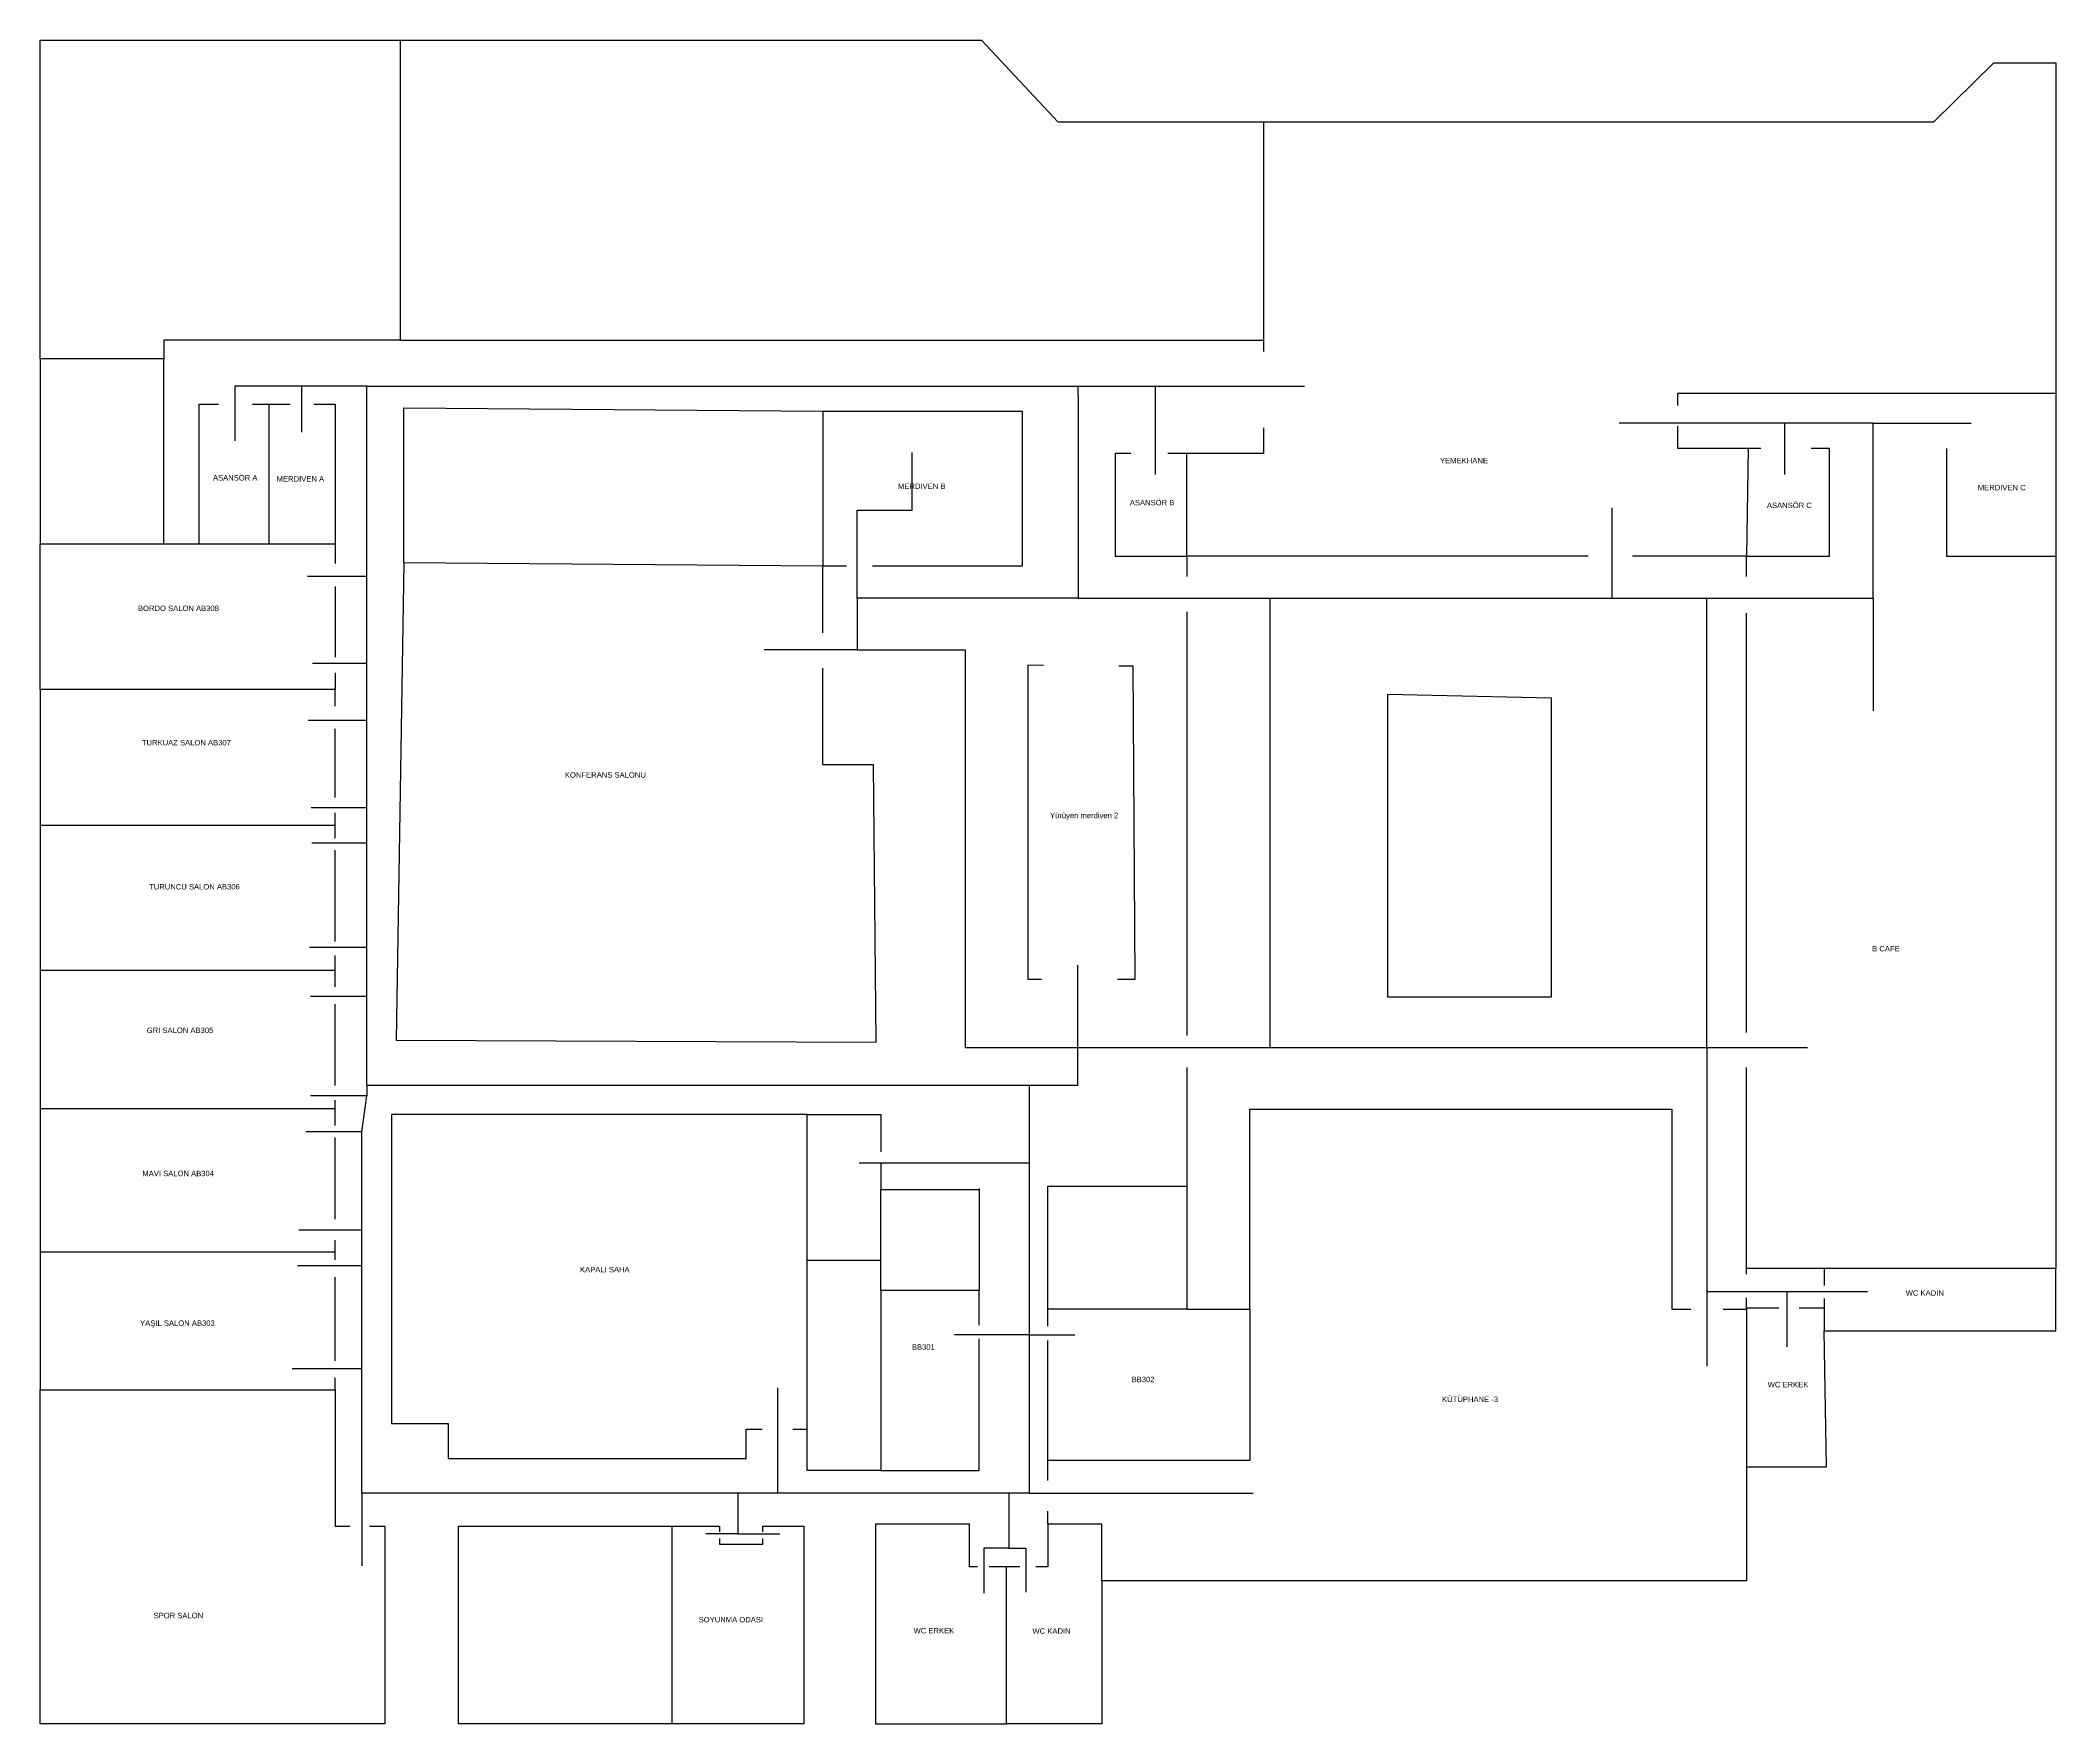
# Model space of a CAD drawing. Header units: metres. Extents: x 38813.5 to 38885.5, y 38458.2 to 38512.3.
# Drawn here: x 38823.53 to 38860.43, y 38473.52 to 38504.34 of the extents above; entities that cross this region are included whole.
import ezdxf

# ---------------------------------------------------------------- set-up
doc = ezdxf.new("R2010")
doc.units = ezdxf.units.M
doc.header["$MEASUREMENT"] = 0
for name, color, linetype in [('Paths', 70, 'Continuous'), ('Rooms', 10, 'Continuous'), ('Walls', 140, 'Continuous')]:
    doc.layers.add(name, color=color, linetype=linetype)
doc.styles.add('Annotative', font='arial.ttf')
doc.styles.get("Standard").update_dxf_attribs({"font": 'arial.ttf', "height": 100})
picture_1 = doc.add_image_def('image1.jpeg', size_in_pixel=(1600, 1200))

msp = doc.modelspace()

# ---------------------------------------------------------------- linework, layer by layer
at = {"layer": 'Paths'}
for points in [[(38828.31, 38498.005), (38827.087, 38498.005), (38827.087, 38497.008)], [(38829.505, 38494.52), (38829.505, 38498.005), (38828.31, 38498.005), (38828.31, 38497.164)], [(38829.505, 38498.005), (38843.945, 38498.005), (38843.945, 38496.386)], [(38842.532, 38497.836), (38842.532, 38494.122), (38838.484, 38494.122), (38838.484, 38495.734), (38839.496, 38495.734), (38839.496, 38496.793)], [(38842.532, 38497.836), (38842.532, 38498.005)], [(38843.945, 38498.005), (38846.676, 38498.005)], [(38852.312, 38494.122), (38857.092, 38494.122), (38857.092, 38497.33), (38858.886, 38497.33)], [(38855.471, 38497.33), (38852.44, 38497.33)], [(38857.092, 38497.33), (38855.471, 38497.33), (38855.471, 38496.39)], [(38842.532, 38494.122), (38852.312, 38494.122), (38852.312, 38495.779)], [(38829.505, 38492.927), (38829.505, 38494.52), (38828.422, 38494.52)], [(38838.484, 38494.122), (38838.484, 38493.176), (38836.782, 38493.176)], [(38846.051, 38485.898), (38846.051, 38494.122)], [(38854.048, 38485.898), (38854.048, 38494.122)], [(38857.092, 38494.122), (38857.092, 38492.063)], [(38829.505, 38491.886), (38829.505, 38492.927), (38828.509, 38492.927)], [(38838.484, 38493.176), (38840.463, 38493.176), (38840.463, 38485.898), (38842.52, 38485.898)], [(38829.505, 38490.284), (38829.505, 38491.886), (38828.432, 38491.886)], [(38829.505, 38489.636), (38829.505, 38490.284), (38828.485, 38490.284)], [(38829.505, 38487.727), (38829.505, 38489.636), (38828.497, 38489.636)], [(38829.505, 38486.831), (38829.505, 38487.727), (38828.459, 38487.727)], [(38842.52, 38487.404), (38842.52, 38485.798), (38842.52, 38485.204), (38841.638, 38485.204), (38829.505, 38485.204), (38829.505, 38485.01), (38828.473, 38485.01)], [(38829.505, 38485.204), (38829.505, 38486.831), (38828.473, 38486.831)], [(38842.52, 38485.898), (38854.048, 38485.898), (38855.888, 38485.898)], [(38854.048, 38485.898), (38854.048, 38481.428), (38855.509, 38481.428), (38855.509, 38480.415)], [(38841.638, 38485.204), (38841.638, 38477.735), (38845.739, 38477.735)], [(38829.417, 38484.351), (38829.505, 38485.01)], [(38829.417, 38482.55), (38829.417, 38484.351), (38828.389, 38484.351)], [(38841.638, 38483.779), (38838.525, 38483.779)], [(38829.417, 38481.897), (38829.417, 38482.55), (38828.262, 38482.55)], [(38829.417, 38480.015), (38829.417, 38481.897), (38828.236, 38481.897)], [(38854.048, 38481.428), (38854.048, 38480.062)], [(38855.509, 38481.428), (38856.99, 38481.428)], [(38841.638, 38480.634), (38840.269, 38480.634)], [(38841.638, 38480.634), (38842.471, 38480.634)], [(38829.417, 38477.735), (38829.417, 38480.015), (38828.141, 38480.015)], [(38837.033, 38477.735), (38837.033, 38479.668)], [(38836.303, 38477.735), (38829.417, 38477.735), (38829.417, 38476.407)], [(38841.264, 38477.735), (38836.303, 38477.735), (38836.303, 38476.99)], [(38841.638, 38477.735), (38841.264, 38477.735), (38841.264, 38476.727), (38840.804, 38476.727), (38840.804, 38475.907)], [(38836.303, 38476.99), (38835.713, 38476.99)], [(38836.303, 38476.99), (38837.069, 38476.99)], [(38841.264, 38476.727), (38841.576, 38476.727), (38841.576, 38475.923)]]:
    msp.add_lwpolyline(points, dxfattribs=at)
at = {"layer": 'Walls'}
for points in [[(38823.527, 38504.339), (38830.12, 38504.339), (38830.12, 38498.848), (38825.789, 38498.848), (38825.789, 38498.504), (38823.527, 38498.504), (38823.527, 38504.339)], [(38830.12, 38504.339), (38839.172, 38504.339), (38840.764, 38504.339), (38842.159, 38502.844), (38845.927, 38502.844), (38845.927, 38498.848)], [(38845.927, 38502.844), (38858.203, 38502.844), (38859.299, 38503.926), (38860.435, 38503.926)], [(38860.435, 38503.926), (38860.435, 38481.85), (38856.193, 38481.85), (38856.193, 38481.541)], [(38830.12, 38498.848), (38845.927, 38498.848), (38845.927, 38498.642)], [(38823.527, 38498.504), (38823.527, 38495.117), (38825.789, 38495.117), (38825.789, 38498.504)], [(38853.513, 38497.654), (38853.513, 38497.878), (38858.434, 38497.878)], [(38858.434, 38497.878), (38860.435, 38497.878)], [(38826.431, 38497.679), (38826.788, 38497.679)], [(38826.431, 38497.679), (38826.431, 38495.117)], [(38827.413, 38497.679), (38828.102, 38497.679)], [(38827.719, 38495.117), (38827.719, 38497.679)], [(38828.535, 38497.679), (38828.928, 38497.679), (38828.928, 38495.117)], [(38830.183, 38494.769), (38830.183, 38497.611), (38837.858, 38497.549), (38837.858, 38494.708)], [(38837.858, 38497.549), (38841.51, 38497.549), (38841.51, 38494.708), (38838.766, 38494.708)], [(38845.927, 38497.243), (38845.927, 38496.776), (38844.174, 38496.776)], [(38855.034, 38496.864), (38853.513, 38496.864), (38853.513, 38497.275)], [(38843.5, 38496.776), (38843.213, 38496.776), (38843.213, 38494.892), (38844.526, 38494.892)], [(38844.526, 38494.892), (38844.526, 38496.776)], [(38854.775, 38494.892), (38856.291, 38494.892), (38856.291, 38496.864), (38855.958, 38496.864)], [(38854.804, 38496.864), (38854.775, 38494.892)], [(38858.434, 38496.864), (38858.434, 38494.892), (38860.435, 38494.892)], [(38828.928, 38492.756), (38828.928, 38492.454), (38823.527, 38492.454), (38823.527, 38495.117)], [(38825.789, 38495.117), (38828.928, 38495.117), (38828.928, 38494.758)], [(38837.858, 38494.708), (38830.183, 38494.769), (38830.043, 38486.03), (38838.832, 38485.992), (38838.783, 38491.071), (38837.858, 38491.071), (38837.858, 38492.845)], [(38851.874, 38494.892), (38844.526, 38494.892), (38844.526, 38494.519)], [(38854.775, 38494.521), (38854.775, 38494.892), (38852.683, 38494.892)], [(38837.858, 38493.489), (38837.858, 38494.708)], [(38838.292, 38494.708), (38837.858, 38494.708)], [(38828.928, 38494.341), (38828.928, 38493.044)], [(38844.526, 38493.872), (38844.526, 38486.115)], [(38854.775, 38486.171), (38854.775, 38493.851)], [(38841.899, 38492.893), (38841.609, 38492.895), (38841.609, 38487.149), (38841.861, 38487.149)], [(38843.256, 38487.149), (38843.575, 38487.149), (38843.538, 38492.877)], [(38843.538, 38492.877), (38843.275, 38492.88)], [(38823.527, 38492.454), (38823.527, 38489.97), (38828.928, 38489.97), (38828.928, 38490.191)], [(38828.928, 38492.148), (38828.928, 38492.454)], [(38851.203, 38492.295), (38848.201, 38492.358), (38848.201, 38486.827), (38851.203, 38486.827), (38851.203, 38492.295)], [(38854.775, 38492.421), (38854.776, 38492.421)], [(38828.928, 38490.477), (38828.928, 38491.73)], [(38823.527, 38489.97), (38823.527, 38487.312), (38828.928, 38487.312), (38828.928, 38487.581)], [(38828.928, 38489.73), (38828.928, 38489.97)], [(38828.928, 38487.838), (38828.928, 38489.512)], [(38823.527, 38487.312), (38823.527, 38484.781), (38828.928, 38484.781), (38828.928, 38484.932)], [(38828.928, 38487.008), (38828.928, 38487.312)], [(38828.928, 38485.201), (38828.928, 38486.688)], [(38844.526, 38485.531), (38844.526, 38481.104), (38845.674, 38481.104), (38845.674, 38484.77), (38853.407, 38484.77), (38853.407, 38481.104), (38853.752, 38481.104)], [(38854.775, 38481.746), (38854.775, 38485.531)], [(38823.527, 38484.781), (38823.527, 38482.157), (38828.928, 38482.157), (38828.928, 38482.369)], [(38828.928, 38484.468), (38828.928, 38484.781)], [(38837.572, 38484.672), (38829.96, 38484.672), (38829.96, 38479.014), (38830.994, 38479.014), (38830.994, 38478.374), (38836.453, 38478.374), (38836.453, 38478.91), (38836.746, 38478.91)], [(38838.918, 38478.154), (38837.572, 38478.154), (38837.572, 38484.672), (38838.918, 38484.672), (38838.918, 38483.986)], [(38828.928, 38482.754), (38828.928, 38484.251)], [(38838.918, 38483.768), (38838.918, 38483.297)], [(38840.721, 38483.313), (38840.721, 38481.446), (38838.918, 38481.446), (38838.918, 38483.297), (38840.721, 38483.297)], [(38841.975, 38480.793), (38841.975, 38483.358), (38844.526, 38483.358)], [(38823.527, 38482.157), (38823.527, 38479.631), (38828.928, 38479.631), (38828.928, 38479.851)], [(38828.928, 38482.008), (38828.928, 38482.157)], [(38837.572, 38482.003), (38838.918, 38482.003)], [(38856.193, 38481.85), (38854.775, 38481.85)], [(38856.193, 38481.3), (38856.193, 38480.707), (38860.435, 38480.707), (38860.435, 38481.85)], [(38828.928, 38480.162), (38828.928, 38481.689)], [(38838.918, 38481.446), (38838.918, 38478.154), (38840.721, 38478.154), (38840.721, 38480.562)], [(38840.721, 38480.814), (38840.721, 38481.446)], [(38844.526, 38481.104), (38841.975, 38481.104)], [(38845.674, 38481.104), (38845.674, 38478.338), (38841.975, 38478.338)], [(38854.346, 38481.104), (38854.775, 38481.104)], [(38854.775, 38481.127), (38854.775, 38481.315)], [(38855.365, 38481.127), (38854.775, 38481.127), (38854.775, 38478.22), (38856.237, 38478.22), (38856.193, 38480.707)], [(38856.193, 38481.127), (38855.736, 38481.127)], [(38841.975, 38477.968), (38841.975, 38480.535)], [(38829.556, 38477.13), (38829.836, 38477.13), (38829.836, 38473.516), (38823.527, 38473.516), (38823.527, 38479.631)], [(38828.928, 38479.631), (38828.928, 38477.13), (38829.195, 38477.13)], [(38837.311, 38478.91), (38837.572, 38478.91)], [(38854.775, 38478.22), (38854.775, 38476.133), (38842.964, 38476.133), (38842.964, 38477.169), (38841.975, 38477.169), (38841.975, 38477.407)], [(38831.186, 38473.516), (38831.186, 38477.13), (38835.093, 38477.13), (38835.093, 38473.516), (38831.186, 38473.516)], [(38835.093, 38477.13), (38835.964, 38477.13), (38835.964, 38477.032)], [(38836.76, 38477.032), (38836.76, 38477.13), (38837.507, 38477.13), (38837.507, 38473.516), (38835.093, 38473.516)], [(38840.546, 38477.168), (38838.822, 38477.168), (38838.822, 38473.516), (38841.223, 38473.516), (38841.223, 38476.39), (38840.906, 38476.39)], [(38840.69, 38476.39), (38840.546, 38476.39), (38840.546, 38477.168)], [(38841.975, 38477.169), (38841.975, 38476.39), (38841.758, 38476.39)], [(38835.964, 38476.906), (38835.964, 38476.803), (38836.76, 38476.803), (38836.76, 38476.906)], [(38841.467, 38476.39), (38841.223, 38476.39)], [(38842.964, 38476.133), (38842.964, 38473.516), (38841.223, 38473.516)]]:
    msp.add_lwpolyline(points, dxfattribs=at)

# ---------------------------------------------------------------- texts
at = {"layer": 'Rooms', "char_height": 0.1, "attachment_point": 1, "style": 'Annotative'}
for s, insert, width in [('YEMEKHANE', (38849.16, 38496.693), 0.91277), ('ASANSÖR A', (38826.689, 38496.379), 1.33347), ('MERDIVEN A', (38827.855, 38496.359), 1.26528), ('MERDIVEN B', (38839.234, 38496.224), 0.90217), ('ASANSÖR B', (38843.479, 38495.924), 0.85612), ('ASANSÖR C', (38855.146, 38495.874), 0.85612), ('MERDIVEN C', (38859.008, 38496.199), 0.90217), ('KONFERANS SALONU', (38833.134, 38490.938), 1.73422), ('Yürüyen merdiven 2', (38842.017, 38490.196), 1.28535), ('B CAFE', (38857.073, 38487.757), 1.05845), ('GRI SALON AB{\\fArial|b0|i0|c178|p34;305}  ', (38825.476, 38486.262), 1.5399), (' MAVI SALON AB30{\\fArial|b0|i0|c178|p34;4}  ', (38825.357, 38483.641), 1.5399), ('KAPALI SAHA', (38833.411, 38481.88), 1.28535), ('WC KADIN\\P', (38857.688, 38481.453), 0.7196), ('YAŞIL SALON AB303  ', (38825.355, 38480.9), 1.5399), ('BB{\\fArial|b0|i0|c178|p34;301}', (38839.488, 38480.463), 0.42193), ('BB302', (38843.512, 38479.869), 0.93512), ('WC ERKEK\\P', (38855.16, 38479.775), 0.78034), ('SPOR SALON ', (38825.601, 38475.546), 1.5399), (' SOYUNMA ODASI', (38835.544, 38475.471), 1.54922), ('WC ERKEK', (38839.519, 38475.269), 0.78034), ('WC KADIN', (38841.697, 38475.262), 0.7196)]:
    msp.add_mtext(s, dxfattribs=dict(at, insert=insert, width=width))
at = {"layer": 'Rooms', "insert": (38825.315, 38493.989), "char_height": 0.1, "attachment_point": 1}
msp.add_mtext('BORDO SALON AB308  ', dxfattribs=at)
at = {"layer": 'Rooms', "char_height": 0.1, "attachment_point": 1, "style": 'Annotative'}
for s, insert in [('TURKUAZ SALON AB307  ', (38825.387, 38491.529)), ('TURUNCU SALON AB30{\\fArial|b0|i0|c178|p34;6}  ', (38825.519, 38488.891)), ('KÜTÜPHANE -3', (38849.198, 38479.506))]:
    msp.add_mtext(s, dxfattribs=dict(at, insert=insert))

# ---------------------------------------------------------------- pictures from other files: only their frames are drawn
at = {"layer": 'Rooms'}
image = msp.add_image(picture_1, insert=(38813.498, 38458.233), size_in_units=(72.034, 54.026), dxfattribs=at)
image.dxf.flags = 6

doc.saveas('drawing.dxf')
